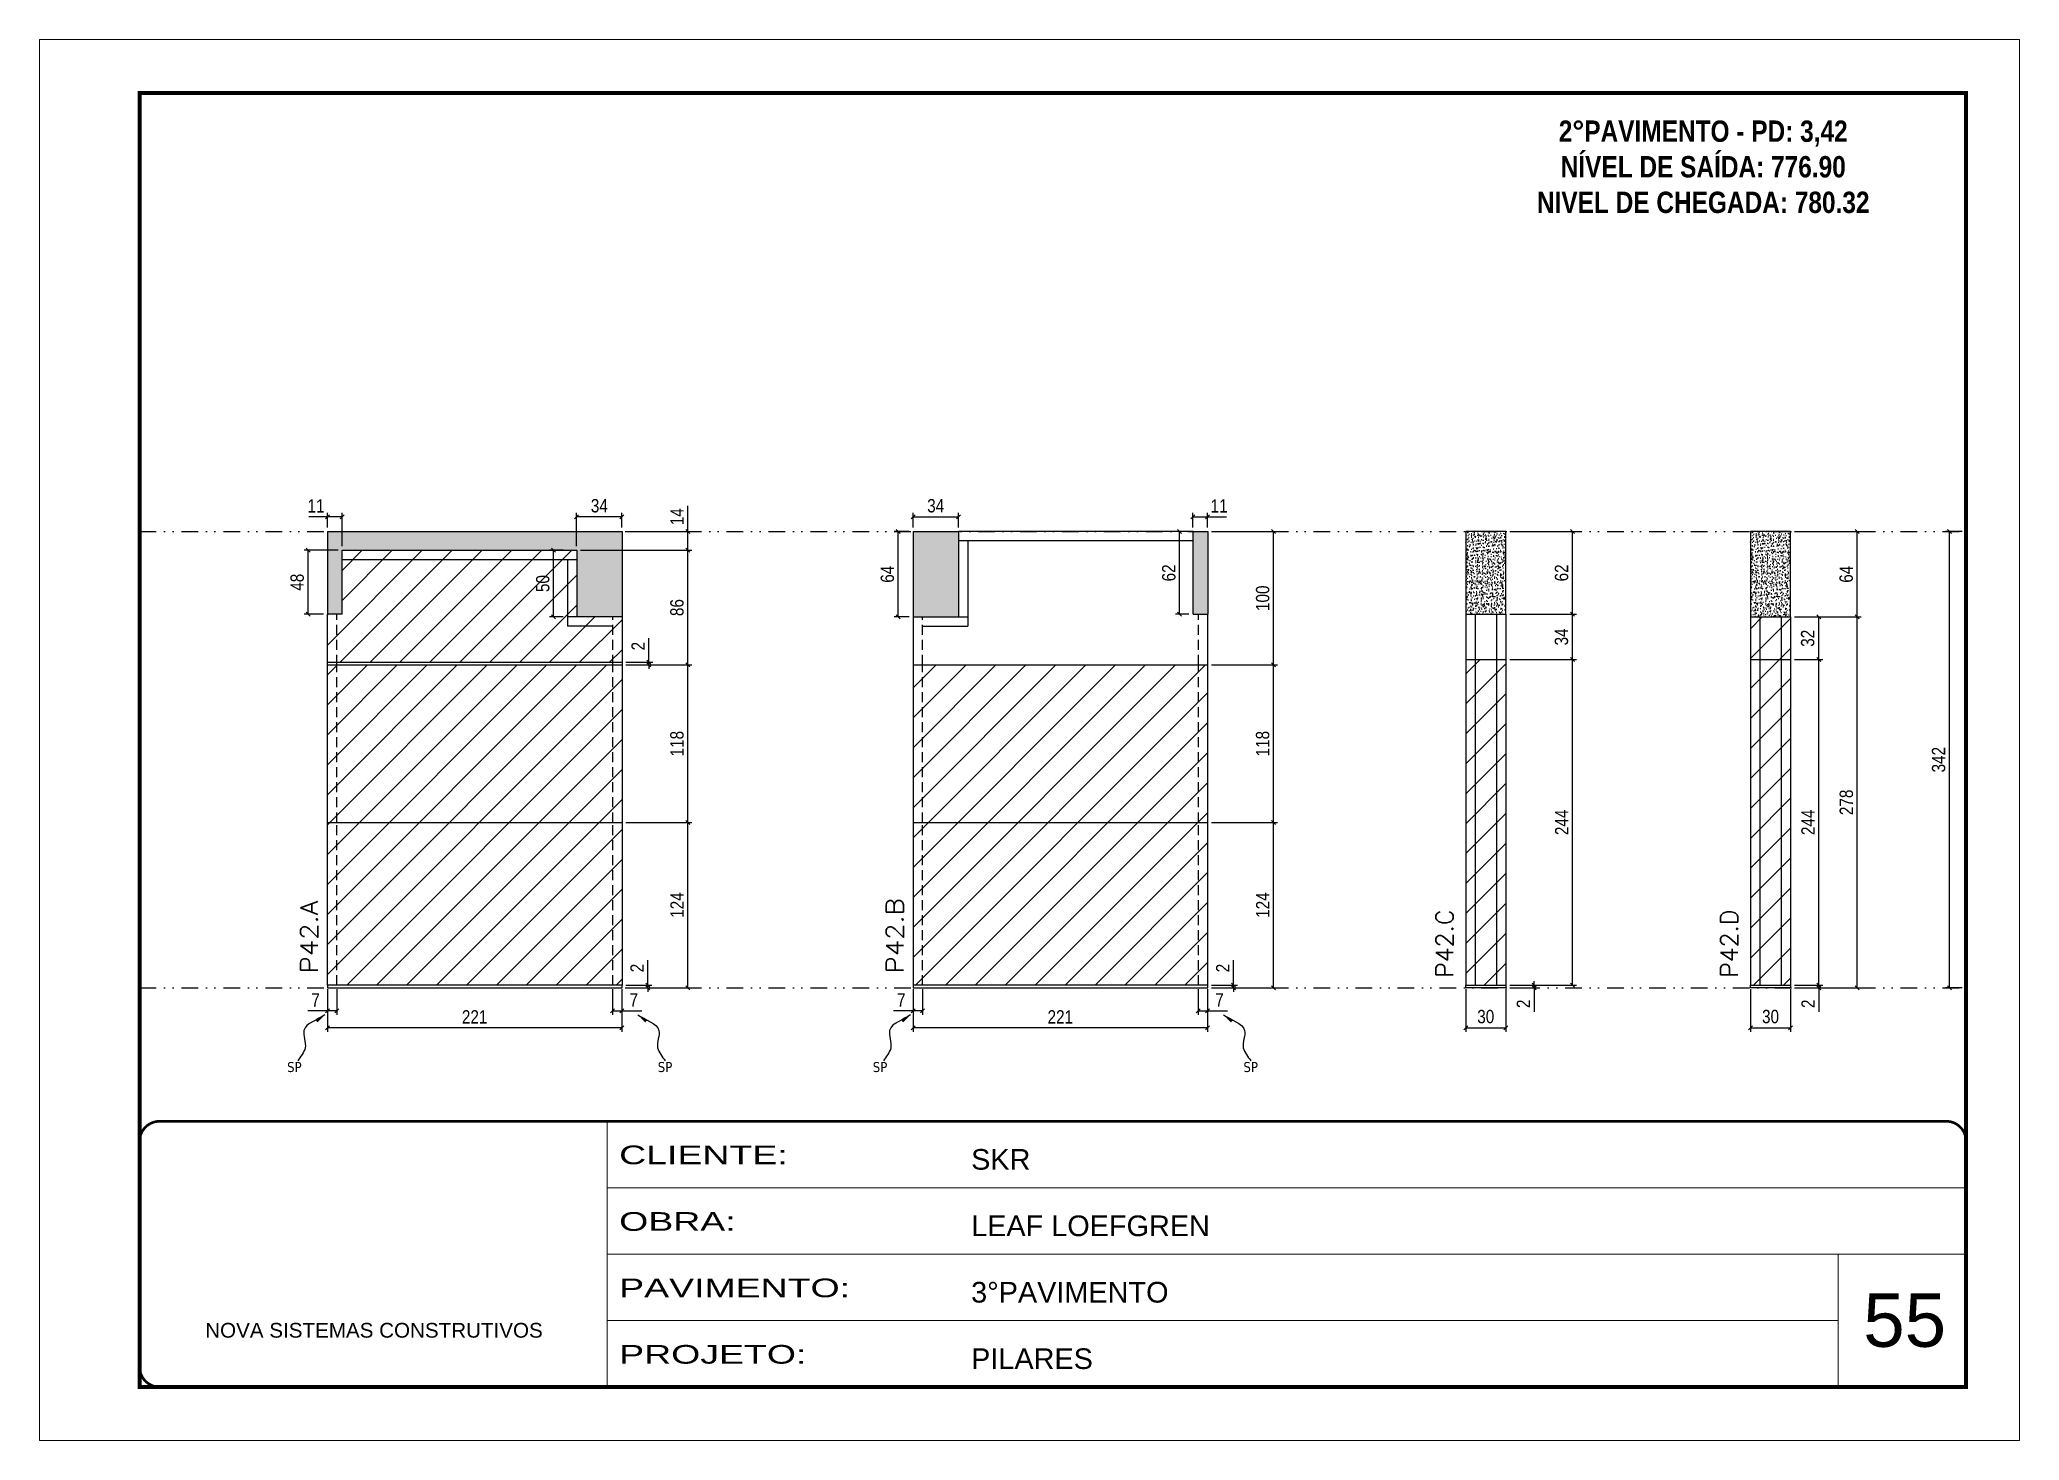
# Model space of a CAD drawing. Extents: x 14400 to 27878, y -21631 to 6985.
# Drawn here: x 17583 to 19068, y -8997 to -7947 of the extents above; entities that cross this region are included whole.
import ezdxf

# ---------------------------------------------------------------- set-up
doc = ezdxf.new("R2010")
doc.units = 0
for name, pattern in [('CONTINUO', [0]), ('DASHED', [0.75, 0.5, -0.25]), ('DIVIDE2', [0.625, 0.25, -0.125, 0, -0.125, 0, -0.125]), ('HIDDEN', [0.375, 0.25, -0.125])]:
    doc.linetypes.add(name, pattern=pattern)
for name, color, linetype, lineweight in [('CARIMBO', 255, 'Continuous', 9), ('Folhas', 255, 'Continuous', 9), ('Hachura', 251, 'Continuous', 9), ('SARRAFO DE PRESSAO', 251, 'DASHED', 9), ('Texto Seção', 7, 'Continuous', 15)]:
    doc.layers.add(name, color=color, linetype=linetype, lineweight=lineweight)
for name, color, linetype in [('COTA', 241, 'Continuous'), ('NOMENCLATURA', 7, 'Continuous'), ('Nível', 160, 'Continuous'), ('Painéis', 200, 'Continuous'), ('SARR_2.2x7', 40, 'Continuous'), ('Sarrafo de Pressão', 42, 'HIDDEN'), ('texto', 7, 'Continuous')]:
    doc.layers.add(name, color=color, linetype=linetype)
doc.styles.add('ARIAL', font='arial.ttf')
doc.styles.add('COTA TECNICA', font='techl___.ttf', dxfattribs={"height": 10})
doc.styles.add('COTA TECNICA-50', font='techl___.ttf', dxfattribs={"height": 10})
doc.styles.add('REGUA-120', font='ROMANS.shx', dxfattribs={"height": 15})
doc.styles.add('ROMANC', font='techb___.ttf', dxfattribs={"height": 2.5})
doc.styles.get("Standard").update_dxf_attribs({"font": 'arial.ttf'})
doc.styles.add('Tecnologia', font='')
doc.styles.get('Tecnologia').set_extended_font_data('Forgotten Futurist')
doc.dimstyles.new('COTA PAINEL-50', dxfattribs={"dimtxt": 10, "dimasz": 3, "dimexe": 3, "dimexo": 3, "dimgap": 3, "dimtad": 1, "dimdec": 1, "dimzin": 12, "dimdsep": 46, "dimtxsty": 'COTA TECNICA-50', "dimblk1": 'OBLIQUE', "dimblk2": 'OBLIQUE', "dimsah": 1, "dimcen": 0.9, "dimclrd": 4, "dimclre": 4, "dimclrt": 240, "dimadec": 1, "dimazin": 3, "dimtfac": 1, "dimtdec": 1, "dimtmove": 0, "dimatfit": 3, "dimfxl": 1, "dimtolj": 1, "dimtzin": 12, "dimarcsym": 0})
doc.dimstyles.new('PAINEL', dxfattribs={"dimtxt": 10, "dimasz": 3, "dimexe": 3, "dimexo": 3, "dimgap": 3, "dimtad": 1, "dimdec": 1, "dimzin": 12, "dimdsep": 46, "dimtxsty": 'COTA TECNICA', "dimblk1": 'OBLIQUE', "dimblk2": 'OBLIQUE', "dimsah": 1, "dimcen": 0.9, "dimclrd": 4, "dimclre": 4, "dimclrt": 240, "dimadec": 1, "dimazin": 3, "dimtfac": 1, "dimtdec": 1, "dimtmove": 0, "dimatfit": 3, "dimfxl": 1, "dimtolj": 1, "dimtzin": 12, "dimarcsym": 0})
doc.dimstyles.get("Standard").update_dxf_attribs({"dimtxt": 0.18, "dimasz": 0.18, "dimexe": 0.18, "dimexo": 0.0625, "dimgap": 0.09, "dimtad": 0, "dimtih": 1, "dimtoh": 1, "dimdec": 4, "dimzin": 0, "dimdsep": 46, "dimtxsty": 'Standard', "dimcen": 0.09, "dimadec": 0, "dimazin": 0, "dimtfac": 1, "dimtdec": 4, "dimtofl": 0, "dimtmove": 0, "dimatfit": 3, "dimfxl": 1, "dimtolj": 1, "dimtzin": 0, "dimarcsym": 0})

msp = doc.modelspace()

# ---------------------------------------------------------------- texts
at = {"layer": 'CARIMBO', "style": 'ARIAL'}
msp.add_text('55', height=40, dxfattribs=at).set_placement((18951.33, -8926.61))
at = {"layer": 'NOMENCLATURA', "color": 2, "insert": (18831.31, -7980.69), "char_height": 16, "attachment_point": 2, "style": 'ROMANC'}
msp.add_mtext_dynamic_manual_height_columns('\\P2°PAVIMENTO - PD: 3,42\\PNÍVEL DE SAÍDA: 776.90\\PNIVEL DE CHEGADA: 780.32', width=432.3511, gutter_width=1, heights=[0], dxfattribs=at)
at = {"layer": 'texto', "color": 0, "char_height": 7.5, "attachment_point": 5}
for insert in [(17774.57, -8716.96), (18052.59, -8716.96), (18213.85, -8716.96), (18491.88, -8716.96)]:
    msp.add_mtext('{\\fTahoma|b0|i0|c0|p34;\\C4;SP}', dxfattribs=dict(at, insert=insert))
at = {"layer": 'Texto Seção', "style": 'REGUA-120', "width": 1.1}
for s, p in [('P42.A', (17792.1, -8646.7)), ('P42.B', (18231.38, -8646.7))]:
    msp.add_text(s, height=13, rotation=90, dxfattribs=at).set_placement(p)
at = {"layer": 'Texto Seção', "char_height": 13, "width": 370.6998, "attachment_point": 7, "rotation": 90, "style": 'REGUA-120'}
for s, insert in [('P42.C', (18643.8, -8650.05)), ('P42.D', (18857.31, -8650.05))]:
    msp.add_mtext(s, dxfattribs=dict(at, insert=insert))

# ---------------------------------------------------------------- blocks, each defined once
blk = doc.blocks.new('9999999999')
at = {"color": 30, "linetype": 'CONTINUO'}
for p, q in [((98564.6, 34230.2), (98564.6, 34429.4)), ((98564.6, 34379.6), (99584, 34379.6)), ((98564.6, 34329.8), (99488, 34329.8)), ((99584, 34329.8), (99488, 34329.8)), ((99488, 34329.8), (99488, 34230.2)), ((98564.6, 34280), (99488, 34280))]:
    blk.add_line(p, q, dxfattribs=at)
at = {"color": 30, "linetype": 'CONTINUO', "const_width": 2}
blk.add_lwpolyline([(99584, 34230.2), (99584, 34414.4, 0.414214), (99569, 34429.4), (98229, 34429.4, 0.414214), (98214, 34414.4), (98214, 34245.2, 0.414214), (98229, 34230.2), (99584, 34230.2)], format="xyb", dxfattribs=at)
at = {"layer": 'Folhas'}
blk.add_lwpolyline([(98139, 34190.2), (99624, 34190.2), (99624, 35240.2), (98139, 35240.2)], close=True, dxfattribs=at)
at = {"layer": 'Folhas', "color": 30, "const_width": 3}
blk.add_lwpolyline([(98214, 34230.2), (99584, 34230.2), (99584, 35200.2), (98214, 35200.2)], close=True, dxfattribs=at)
at = {"color": 7, "linetype": 'Continuous', "ltscale": 5, "style": 'ARIAL'}
for s, height, p in [('SKR', 15.48, (98837.7, 34393.1)), ('LEAF LOEFGREN', 15.483, (98837.7, 34343.3)), ('3°PAVIMENTO', 15.483, (98837.7, 34293.5)), ('NOVA SISTEMAS CONSTRUTIVOS', 11.059, (98263.2, 34267.2)), ('PILARES', 15.48, (98837.7, 34243.7))]:
    blk.add_text(s, height=height, dxfattribs=at).set_placement(p)
at = {"layer": 'Folhas', "color": 7, "style": 'Tecnologia', "width": 1.5}
for s, p in [('CLIENTE:', (98573.7, 34397.2)), ('OBRA:', (98573.7, 34347.3)), ('PAVIMENTO:', (98573.7, 34297.5)), ('PROJETO:', (98573.7, 34247.7))]:
    blk.add_text(s, height=14, dxfattribs=at).set_placement(p)
blk = doc.blocks.new('_Oblique')
at = {"color": 0, "linetype": 'ByBlock', "lineweight": -2}
blk.add_line((-0.5, -0.5), (0.5, 0.5), dxfattribs=at)
blk = doc.blocks.new('*D2164')
at = {"layer": 'COTA', "color": 4, "lineweight": -2, "transparency": 16777216}
for p, q in [((19025.5, -8315.5), (19013.1, -8315.5)), ((19016.1, -8657.5), (19016.1, -8315.5)), ((19025.5, -8657.5), (19013.1, -8657.5))]:
    blk.add_line(p, q, dxfattribs=at)
at = {"layer": 'Defpoints', "color": 0, "transparency": 16777216}
for p in [(19016.1, -8315.5), (19028.5, -8315.5), (19028.5, -8657.5)]:
    blk.add_point(p, dxfattribs=at)
at = {"layer": 'COTA', "color": 4, "lineweight": -2, "transparency": 16777216, "xscale": 3, "yscale": 3, "zscale": 3}
for p, rotation in [((19016.1, -8315.5), 90), ((19016.1, -8657.5), 270)]:
    blk.add_blockref('_Oblique', p, dxfattribs=dict(at, rotation=rotation))
at = {"layer": 'COTA', "color": 240, "transparency": 16777216, "insert": (19007.9, -8486.5), "char_height": 10, "attachment_point": 5, "rotation": 90, "style": 'COTA TECNICA'}
blk.add_mtext('\\A1;342', dxfattribs=at)
blk = doc.blocks.new('*D2156')
at = {"layer": 'COTA', "color": 4, "lineweight": -2, "transparency": 16777216}
for p, q in [((18653.2, -8658.5), (18653.2, -8690.4)), ((18683.2, -8658.5), (18683.2, -8690.4)), ((18653.2, -8687.4), (18683.2, -8687.4))]:
    blk.add_line(p, q, dxfattribs=at)
at = {"layer": 'Defpoints', "color": 0, "transparency": 16777216}
for p in [(18653.2, -8655.5), (18683.2, -8655.5), (18683.2, -8687.4)]:
    blk.add_point(p, dxfattribs=at)
at = {"layer": 'COTA', "color": 4, "lineweight": -2, "transparency": 16777216, "xscale": 3, "yscale": 3, "zscale": 3, "rotation": 180}
blk.add_blockref('_Oblique', (18653.2, -8687.4), dxfattribs=at)
at = {"layer": 'COTA', "color": 4, "lineweight": -2, "transparency": 16777216, "xscale": 3, "yscale": 3, "zscale": 3}
blk.add_blockref('_Oblique', (18683.2, -8687.4), dxfattribs=at)
at = {"layer": 'COTA', "color": 240, "transparency": 16777216, "insert": (18668.2, -8679.1), "char_height": 10, "attachment_point": 5, "style": 'COTA TECNICA'}
blk.add_mtext('\\A1;30', dxfattribs=at)
blk = doc.blocks.new('*D2157')
at = {"layer": 'COTA', "color": 4, "lineweight": -2, "transparency": 16777216}
for p, q in [((18686.2, -8655.5), (18707.4, -8655.5)), ((18686.2, -8657.5), (18707.4, -8657.5)), ((18704.4, -8655.5), (18704.4, -8652.5)), ((18704.4, -8655.5), (18704.4, -8657.5)), ((18704.4, -8657.5), (18704.4, -8675.6))]:
    blk.add_line(p, q, dxfattribs=at)
at = {"layer": 'Defpoints', "color": 0, "transparency": 16777216}
for p in [(18683.2, -8655.5), (18683.2, -8657.5), (18704.4, -8655.5)]:
    blk.add_point(p, dxfattribs=at)
at = {"layer": 'COTA', "color": 4, "lineweight": -2, "transparency": 16777216, "xscale": 3, "yscale": 3, "zscale": 3}
for p, rotation in [((18704.4, -8655.5), 270), ((18704.4, -8657.5), 90)]:
    blk.add_blockref('_Oblique', p, dxfattribs=dict(at, rotation=rotation))
at = {"layer": 'COTA', "color": 240, "transparency": 16777216, "insert": (18696.4, -8669.5), "char_height": 10, "attachment_point": 5, "rotation": 90, "style": 'COTA TECNICA-50'}
blk.add_mtext('\\A1;2', dxfattribs=at)
blk = doc.blocks.new('*D2159')
at = {"layer": 'COTA', "color": 4, "lineweight": -2, "transparency": 16777216}
for p, q in [((18686.2, -8315.5), (18736.2, -8315.5)), ((18733.2, -8377.5), (18733.2, -8315.5)), ((18686.2, -8377.5), (18736.2, -8377.5))]:
    blk.add_line(p, q, dxfattribs=at)
at = {"layer": 'Defpoints', "color": 0, "transparency": 16777216}
for p in [(18683.2, -8315.5), (18733.2, -8315.5), (18683.2, -8377.5)]:
    blk.add_point(p, dxfattribs=at)
at = {"layer": 'COTA', "color": 4, "lineweight": -2, "transparency": 16777216, "xscale": 3, "yscale": 3, "zscale": 3}
for p, rotation in [((18733.2, -8315.5), 90), ((18733.2, -8377.5), 270)]:
    blk.add_blockref('_Oblique', p, dxfattribs=dict(at, rotation=rotation))
at = {"layer": 'COTA', "color": 240, "transparency": 16777216, "insert": (18725.1, -8346.5), "char_height": 10, "attachment_point": 5, "rotation": 90, "style": 'COTA TECNICA'}
blk.add_mtext('\\A1;62', dxfattribs=at)
blk = doc.blocks.new('*D2168')
at = {"layer": 'COTA', "color": 4, "lineweight": -2, "transparency": 16777216}
for p, q in [((18686.2, -8411.5), (18736.2, -8411.5)), ((18733.2, -8655.5), (18733.2, -8411.5)), ((18686.2, -8655.5), (18736.2, -8655.5))]:
    blk.add_line(p, q, dxfattribs=at)
at = {"layer": 'Defpoints', "color": 0, "transparency": 16777216}
for p in [(18683.2, -8411.5), (18733.2, -8411.5), (18683.2, -8655.5)]:
    blk.add_point(p, dxfattribs=at)
at = {"layer": 'COTA', "color": 4, "lineweight": -2, "transparency": 16777216, "xscale": 3, "yscale": 3, "zscale": 3}
for p, rotation in [((18733.2, -8411.5), 90), ((18733.2, -8655.5), 270)]:
    blk.add_blockref('_Oblique', p, dxfattribs=dict(at, rotation=rotation))
at = {"layer": 'COTA', "color": 240, "transparency": 16777216, "insert": (18725.2, -8533.5), "char_height": 10, "attachment_point": 5, "rotation": 90, "style": 'COTA TECNICA'}
blk.add_mtext('\\A1;244', dxfattribs=at)
blk = doc.blocks.new('*D2165')
at = {"layer": 'COTA', "color": 4, "lineweight": -2, "transparency": 16777216}
for p, q in [((18686.2, -8377.5), (18736.2, -8377.5)), ((18733.2, -8411.5), (18733.2, -8377.5)), ((18686.2, -8411.5), (18736.2, -8411.5))]:
    blk.add_line(p, q, dxfattribs=at)
at = {"layer": 'Defpoints', "color": 0, "transparency": 16777216}
for p in [(18683.2, -8377.5), (18733.2, -8377.5), (18683.2, -8411.5)]:
    blk.add_point(p, dxfattribs=at)
at = {"layer": 'COTA', "color": 4, "lineweight": -2, "transparency": 16777216, "xscale": 3, "yscale": 3, "zscale": 3}
for p, rotation in [((18733.2, -8377.5), 90), ((18733.2, -8411.5), 270)]:
    blk.add_blockref('_Oblique', p, dxfattribs=dict(at, rotation=rotation))
at = {"layer": 'COTA', "color": 240, "transparency": 16777216, "insert": (18725, -8394.5), "char_height": 10, "attachment_point": 5, "rotation": 90, "style": 'COTA TECNICA'}
blk.add_mtext('\\A1;34', dxfattribs=at)
blk = doc.blocks.new('*D2160')
at = {"layer": 'COTA', "color": 4, "lineweight": -2, "transparency": 16777216}
for p, q in [((18866.8, -8658.5), (18866.8, -8690.4)), ((18896.8, -8658.5), (18896.8, -8690.4)), ((18866.8, -8687.4), (18896.8, -8687.4))]:
    blk.add_line(p, q, dxfattribs=at)
at = {"layer": 'Defpoints', "color": 0, "transparency": 16777216}
for p in [(18866.8, -8655.5), (18896.8, -8655.5), (18896.8, -8687.4)]:
    blk.add_point(p, dxfattribs=at)
at = {"layer": 'COTA', "color": 4, "lineweight": -2, "transparency": 16777216, "xscale": 3, "yscale": 3, "zscale": 3, "rotation": 180}
blk.add_blockref('_Oblique', (18866.8, -8687.4), dxfattribs=at)
at = {"layer": 'COTA', "color": 4, "lineweight": -2, "transparency": 16777216, "xscale": 3, "yscale": 3, "zscale": 3}
blk.add_blockref('_Oblique', (18896.8, -8687.4), dxfattribs=at)
at = {"layer": 'COTA', "color": 240, "transparency": 16777216, "insert": (18881.8, -8679.1), "char_height": 10, "attachment_point": 5, "style": 'COTA TECNICA'}
blk.add_mtext('\\A1;30', dxfattribs=at)
blk = doc.blocks.new('*D2161')
at = {"layer": 'COTA', "color": 4, "lineweight": -2, "transparency": 16777216}
for p, q in [((18899.8, -8655.5), (18921, -8655.5)), ((18899.8, -8657.5), (18921, -8657.5)), ((18918, -8655.5), (18918, -8652.5)), ((18918, -8655.5), (18918, -8657.5)), ((18918, -8657.5), (18918, -8675.6))]:
    blk.add_line(p, q, dxfattribs=at)
at = {"layer": 'Defpoints', "color": 0, "transparency": 16777216}
for p in [(18896.8, -8655.5), (18896.8, -8657.5), (18918, -8655.5)]:
    blk.add_point(p, dxfattribs=at)
at = {"layer": 'COTA', "color": 4, "lineweight": -2, "transparency": 16777216, "xscale": 3, "yscale": 3, "zscale": 3}
for p, rotation in [((18918, -8655.5), 270), ((18918, -8657.5), 90)]:
    blk.add_blockref('_Oblique', p, dxfattribs=dict(at, rotation=rotation))
at = {"layer": 'COTA', "color": 240, "transparency": 16777216, "insert": (18910, -8669.5), "char_height": 10, "attachment_point": 5, "rotation": 90, "style": 'COTA TECNICA-50'}
blk.add_mtext('\\A1;2', dxfattribs=at)
blk = doc.blocks.new('*D2162')
at = {"layer": 'COTA', "color": 4, "lineweight": -2, "transparency": 16777216}
for p, q in [((18899.8, -8379.5), (18949.8, -8379.5)), ((18946.8, -8657.5), (18946.8, -8379.5)), ((18899.8, -8657.5), (18949.8, -8657.5))]:
    blk.add_line(p, q, dxfattribs=at)
at = {"layer": 'Defpoints', "color": 0, "transparency": 16777216}
for p in [(18896.8, -8379.5), (18946.8, -8379.5), (18896.8, -8657.5)]:
    blk.add_point(p, dxfattribs=at)
at = {"layer": 'COTA', "color": 4, "lineweight": -2, "transparency": 16777216, "xscale": 3, "yscale": 3, "zscale": 3}
for p, rotation in [((18946.8, -8379.5), 90), ((18946.8, -8657.5), 270)]:
    blk.add_blockref('_Oblique', p, dxfattribs=dict(at, rotation=rotation))
at = {"layer": 'COTA', "color": 240, "transparency": 16777216, "insert": (18938.7, -8518.5), "char_height": 10, "attachment_point": 5, "rotation": 90, "style": 'COTA TECNICA-50'}
blk.add_mtext('\\A1;278', dxfattribs=at)
blk = doc.blocks.new('*D2163')
at = {"layer": 'COTA', "color": 4, "lineweight": -2, "transparency": 16777216}
for p, q in [((18899.8, -8315.5), (18949.8, -8315.5)), ((18946.8, -8379.5), (18946.8, -8315.5)), ((18899.8, -8379.5), (18949.8, -8379.5))]:
    blk.add_line(p, q, dxfattribs=at)
at = {"layer": 'Defpoints', "color": 0, "transparency": 16777216}
for p in [(18896.8, -8315.5), (18946.8, -8315.5), (18896.8, -8379.5)]:
    blk.add_point(p, dxfattribs=at)
at = {"layer": 'COTA', "color": 4, "lineweight": -2, "transparency": 16777216, "xscale": 3, "yscale": 3, "zscale": 3}
for p, rotation in [((18946.8, -8315.5), 90), ((18946.8, -8379.5), 270)]:
    blk.add_blockref('_Oblique', p, dxfattribs=dict(at, rotation=rotation))
at = {"layer": 'COTA', "color": 240, "transparency": 16777216, "insert": (18938.6, -8347.5), "char_height": 10, "attachment_point": 5, "rotation": 90, "style": 'COTA TECNICA'}
blk.add_mtext('\\A1;64', dxfattribs=at)
blk = doc.blocks.new('*D2166')
at = {"layer": 'COTA', "color": 4, "lineweight": -2, "transparency": 16777216}
for p, q in [((18899.8, -8411.5), (18921, -8411.5)), ((18918, -8655.5), (18918, -8411.5)), ((18899.8, -8655.5), (18921, -8655.5))]:
    blk.add_line(p, q, dxfattribs=at)
at = {"layer": 'Defpoints', "color": 0, "transparency": 16777216}
for p in [(18896.8, -8411.5), (18918, -8411.5), (18896.8, -8655.5)]:
    blk.add_point(p, dxfattribs=at)
at = {"layer": 'COTA', "color": 4, "lineweight": -2, "transparency": 16777216, "xscale": 3, "yscale": 3, "zscale": 3}
for p, rotation in [((18918, -8411.5), 90), ((18918, -8655.5), 270)]:
    blk.add_blockref('_Oblique', p, dxfattribs=dict(at, rotation=rotation))
at = {"layer": 'COTA', "color": 240, "transparency": 16777216, "insert": (18909.9, -8533.5), "char_height": 10, "attachment_point": 5, "rotation": 90, "style": 'COTA TECNICA'}
blk.add_mtext('\\A1;244', dxfattribs=at)
blk = doc.blocks.new('*D2167')
at = {"layer": 'COTA', "color": 4, "lineweight": -2, "transparency": 16777216}
for p, q in [((18899.8, -8379.5), (18921, -8379.5)), ((18918, -8411.5), (18918, -8379.5)), ((18899.8, -8411.5), (18921, -8411.5))]:
    blk.add_line(p, q, dxfattribs=at)
at = {"layer": 'Defpoints', "color": 0, "transparency": 16777216}
for p in [(18896.8, -8379.5), (18918, -8379.5), (18896.8, -8411.5)]:
    blk.add_point(p, dxfattribs=at)
at = {"layer": 'COTA', "color": 4, "lineweight": -2, "transparency": 16777216, "xscale": 3, "yscale": 3, "zscale": 3}
for p, rotation in [((18918, -8379.5), 90), ((18918, -8411.5), 270)]:
    blk.add_blockref('_Oblique', p, dxfattribs=dict(at, rotation=rotation))
at = {"layer": 'COTA', "color": 240, "transparency": 16777216, "insert": (18909.7, -8395.5), "char_height": 10, "attachment_point": 5, "rotation": 90, "style": 'COTA TECNICA'}
blk.add_mtext('\\A1;32', dxfattribs=at)
blk = doc.blocks.new('*D4406')
at = {"layer": 'COTA', "color": 4, "lineweight": -2, "transparency": 16777216}
for p, q in [((17799.3, -8658.5), (17799.3, -8690.4)), ((18020.3, -8658.5), (18020.3, -8690.4)), ((18020.3, -8687.4), (17799.3, -8687.4))]:
    blk.add_line(p, q, dxfattribs=at)
at = {"layer": 'Defpoints', "color": 0, "transparency": 16777216}
for p in [(17799.3, -8655.5), (18020.3, -8655.5), (17799.3, -8687.4)]:
    blk.add_point(p, dxfattribs=at)
at = {"layer": 'COTA', "color": 4, "lineweight": -2, "transparency": 16777216, "xscale": 3, "yscale": 3, "zscale": 3, "rotation": 180}
blk.add_blockref('_Oblique', (17799.3, -8687.4), dxfattribs=at)
at = {"layer": 'COTA', "color": 4, "lineweight": -2, "transparency": 16777216, "xscale": 3, "yscale": 3, "zscale": 3}
blk.add_blockref('_Oblique', (18020.3, -8687.4), dxfattribs=at)
at = {"layer": 'COTA', "color": 240, "transparency": 16777216, "insert": (17909.8, -8679.3), "char_height": 10, "attachment_point": 5, "style": 'COTA TECNICA'}
blk.add_mtext('\\A1;221', dxfattribs=at)
blk = doc.blocks.new('*D4407')
at = {"layer": 'COTA', "color": 4, "lineweight": -2, "transparency": 16777216}
for p, q in [((18013.3, -8658.5), (18013.3, -8677.7)), ((18020.3, -8660.5), (18020.3, -8677.7)), ((18013.3, -8674.7), (18020.3, -8674.7)), ((18020.3, -8674.7), (18035.1, -8674.7))]:
    blk.add_line(p, q, dxfattribs=at)
at = {"layer": 'Defpoints', "color": 0, "transparency": 16777216}
for p in [(18013.3, -8655.5), (18020.3, -8657.5), (18020.3, -8674.7)]:
    blk.add_point(p, dxfattribs=at)
at = {"layer": 'COTA', "color": 4, "lineweight": -2, "transparency": 16777216, "xscale": 3, "yscale": 3, "zscale": 3, "rotation": 180}
blk.add_blockref('_Oblique', (18013.3, -8674.7), dxfattribs=at)
at = {"layer": 'COTA', "color": 4, "lineweight": -2, "transparency": 16777216, "xscale": 3, "yscale": 3, "zscale": 3}
blk.add_blockref('_Oblique', (18020.3, -8674.7), dxfattribs=at)
at = {"layer": 'COTA', "color": 240, "transparency": 16777216, "insert": (18029.2, -8666.6), "char_height": 10, "attachment_point": 5, "style": 'COTA TECNICA-50'}
blk.add_mtext('\\A1;7', dxfattribs=at)
blk = doc.blocks.new('*D4408')
at = {"layer": 'COTA', "color": 4, "lineweight": -2, "transparency": 16777216}
for p, q in [((17799.3, -8660.5), (17799.3, -8677.7)), ((17806.3, -8658.5), (17806.3, -8677.7)), ((17799.3, -8674.7), (17784.6, -8674.7)), ((17806.3, -8674.7), (17799.3, -8674.7))]:
    blk.add_line(p, q, dxfattribs=at)
at = {"layer": 'Defpoints', "color": 0, "transparency": 16777216}
for p in [(17799.3, -8657.5), (17806.3, -8655.5), (17799.3, -8674.7)]:
    blk.add_point(p, dxfattribs=at)
at = {"layer": 'COTA', "color": 4, "lineweight": -2, "transparency": 16777216, "xscale": 3, "yscale": 3, "zscale": 3, "rotation": 180}
blk.add_blockref('_Oblique', (17799.3, -8674.7), dxfattribs=at)
at = {"layer": 'COTA', "color": 4, "lineweight": -2, "transparency": 16777216, "xscale": 3, "yscale": 3, "zscale": 3}
blk.add_blockref('_Oblique', (17806.3, -8674.7), dxfattribs=at)
at = {"layer": 'COTA', "color": 240, "transparency": 16777216, "insert": (17790.5, -8666.6), "char_height": 10, "attachment_point": 5, "style": 'COTA TECNICA-50'}
blk.add_mtext('\\A1;7', dxfattribs=at)
blk = doc.blocks.new('*D4409')
at = {"layer": 'COTA', "color": 4, "lineweight": -2, "transparency": 16777216}
for p, q in [((18039.6, -8655.5), (18039.6, -8636.7)), ((18023.3, -8655.5), (18042.6, -8655.5)), ((18023.3, -8657.5), (18042.6, -8657.5)), ((18039.6, -8657.5), (18039.6, -8655.5)), ((18039.6, -8657.5), (18039.6, -8660.5))]:
    blk.add_line(p, q, dxfattribs=at)
at = {"layer": 'Defpoints', "color": 0, "transparency": 16777216}
for p in [(18020.3, -8655.5), (18020.3, -8657.5), (18039.6, -8657.5)]:
    blk.add_point(p, dxfattribs=at)
at = {"layer": 'COTA', "color": 4, "lineweight": -2, "transparency": 16777216, "xscale": 3, "yscale": 3, "zscale": 3}
for p, rotation in [((18039.6, -8655.5), 270), ((18039.6, -8657.5), 90)]:
    blk.add_blockref('_Oblique', p, dxfattribs=dict(at, rotation=rotation))
at = {"layer": 'COTA', "color": 240, "transparency": 16777216, "insert": (18031.6, -8642.7), "char_height": 10, "attachment_point": 5, "rotation": 90, "style": 'COTA TECNICA-50'}
blk.add_mtext('\\A1;2', dxfattribs=at)
blk = doc.blocks.new('*D4410')
at = {"layer": 'COTA', "color": 4, "linetype": 'ByBlock', "lineweight": -2, "transparency": 16777216}
for p, q in [((18023.3, -8533.5), (18072.7, -8533.5)), ((18069.7, -8657.5), (18069.7, -8533.5)), ((18023.3, -8657.5), (18072.7, -8657.5))]:
    blk.add_line(p, q, dxfattribs=at)
at = {"layer": 'Defpoints', "color": 0, "linetype": 'ByBlock', "transparency": 16777216}
for p in [(18020.3, -8533.5), (18069.7, -8533.5), (18020.3, -8657.5)]:
    blk.add_point(p, dxfattribs=at)
at = {"layer": 'COTA', "color": 4, "linetype": 'ByBlock', "lineweight": -2, "transparency": 16777216, "xscale": 3, "yscale": 3, "zscale": 3}
for p, rotation in [((18069.7, -8533.5), 90), ((18069.7, -8657.5), 270)]:
    blk.add_blockref('_Oblique', p, dxfattribs=dict(at, rotation=rotation))
at = {"layer": 'COTA', "color": 240, "linetype": 'ByBlock', "transparency": 16777216, "insert": (18061.6, -8595.5), "char_height": 10, "attachment_point": 5, "rotation": 90, "style": 'COTA TECNICA'}
blk.add_mtext('\\A1;124', dxfattribs=at)
blk = doc.blocks.new('*D4411')
at = {"layer": 'COTA', "color": 4, "linetype": 'ByBlock', "lineweight": -2, "transparency": 16777216}
for p, q in [((18023.3, -8533.5), (18072.7, -8533.5)), ((18069.7, -8657.5), (18069.7, -8533.5)), ((18023.3, -8657.5), (18072.7, -8657.5))]:
    blk.add_line(p, q, dxfattribs=at)
at = {"layer": 'Defpoints', "color": 0, "linetype": 'ByBlock', "transparency": 16777216}
for p in [(18020.3, -8533.5), (18069.7, -8533.5), (18020.3, -8657.5)]:
    blk.add_point(p, dxfattribs=at)
at = {"layer": 'COTA', "color": 4, "linetype": 'ByBlock', "lineweight": -2, "transparency": 16777216, "xscale": 3, "yscale": 3, "zscale": 3}
for p, rotation in [((18069.7, -8533.5), 90), ((18069.7, -8657.5), 270)]:
    blk.add_blockref('_Oblique', p, dxfattribs=dict(at, rotation=rotation))
at = {"layer": 'COTA', "color": 240, "linetype": 'ByBlock', "transparency": 16777216, "insert": (18061.6, -8595.5), "char_height": 10, "attachment_point": 5, "rotation": 90, "style": 'COTA TECNICA'}
blk.add_mtext('\\A1;124', dxfattribs=at)
blk = doc.blocks.new('*D4412')
at = {"layer": 'COTA', "color": 4, "lineweight": -2, "transparency": 16777216}
for p, q in [((18023.3, -8415.5), (18072.7, -8415.5)), ((18069.7, -8533.5), (18069.7, -8415.5)), ((18023.3, -8533.5), (18072.7, -8533.5))]:
    blk.add_line(p, q, dxfattribs=at)
at = {"layer": 'Defpoints', "color": 0, "transparency": 16777216}
for p in [(18020.3, -8415.5), (18069.7, -8415.5), (18020.3, -8533.5)]:
    blk.add_point(p, dxfattribs=at)
at = {"layer": 'COTA', "color": 4, "lineweight": -2, "transparency": 16777216, "xscale": 3, "yscale": 3, "zscale": 3}
for p, rotation in [((18069.7, -8415.5), 90), ((18069.7, -8533.5), 270)]:
    blk.add_blockref('_Oblique', p, dxfattribs=dict(at, rotation=rotation))
at = {"layer": 'COTA', "color": 240, "transparency": 16777216, "insert": (18061.6, -8474.5), "char_height": 10, "attachment_point": 5, "rotation": 90, "style": 'COTA TECNICA'}
blk.add_mtext('\\A1;118', dxfattribs=at)
blk = doc.blocks.new('*D4413')
at = {"layer": 'COTA', "color": 4, "lineweight": -2, "transparency": 16777216}
for p, q in [((17986.3, -8326.5), (17986.3, -8301.4)), ((18020.3, -8304.4), (17986.3, -8304.4)), ((18020.3, -8312.5), (18020.3, -8301.4))]:
    blk.add_line(p, q, dxfattribs=at)
at = {"layer": 'Defpoints', "color": 0, "transparency": 16777216}
for p in [(17986.3, -8304.4), (18020.3, -8315.5), (17986.3, -8329.5)]:
    blk.add_point(p, dxfattribs=at)
at = {"layer": 'COTA', "color": 4, "lineweight": -2, "transparency": 16777216, "xscale": 3, "yscale": 3, "zscale": 3, "rotation": 180}
blk.add_blockref('_Oblique', (17986.3, -8304.4), dxfattribs=at)
at = {"layer": 'COTA', "color": 4, "lineweight": -2, "transparency": 16777216, "xscale": 3, "yscale": 3, "zscale": 3}
blk.add_blockref('_Oblique', (18020.3, -8304.4), dxfattribs=at)
at = {"layer": 'COTA', "color": 240, "transparency": 16777216, "insert": (18003.3, -8296.2), "char_height": 10, "attachment_point": 5, "style": 'COTA TECNICA'}
blk.add_mtext('\\A1;34', dxfattribs=at)
blk = doc.blocks.new('*D4414')
at = {"layer": 'COTA', "color": 4, "lineweight": -2, "transparency": 16777216}
for p, q in [((17807.3, -8329.5), (17781.8, -8329.5)), ((17784.8, -8377.5), (17784.8, -8329.5)), ((17796.3, -8377.5), (17781.8, -8377.5))]:
    blk.add_line(p, q, dxfattribs=at)
at = {"layer": 'Defpoints', "color": 0, "transparency": 16777216}
for p in [(17784.8, -8329.5), (17810.3, -8329.5), (17799.3, -8377.5)]:
    blk.add_point(p, dxfattribs=at)
at = {"layer": 'COTA', "color": 4, "lineweight": -2, "transparency": 16777216, "xscale": 3, "yscale": 3, "zscale": 3}
for p, rotation in [((17784.8, -8329.5), 90), ((17784.8, -8377.5), 270)]:
    blk.add_blockref('_Oblique', p, dxfattribs=dict(at, rotation=rotation))
at = {"layer": 'COTA', "color": 240, "transparency": 16777216, "insert": (17776.7, -8353.5), "char_height": 10, "attachment_point": 5, "rotation": 90, "style": 'COTA TECNICA'}
blk.add_mtext('\\A1;48', dxfattribs=at)
blk = doc.blocks.new('*D4415')
at = {"layer": 'COTA', "color": 4, "lineweight": -2, "transparency": 16777216}
for p, q in [((17976.3, -8329.5), (17966, -8329.5)), ((17969, -8379.5), (17969, -8329.5)), ((17976.3, -8379.5), (17966, -8379.5))]:
    blk.add_line(p, q, dxfattribs=at)
at = {"layer": 'Defpoints', "color": 0, "transparency": 16777216}
for p in [(17969, -8329.5), (17979.3, -8329.5), (17979.3, -8379.5)]:
    blk.add_point(p, dxfattribs=at)
at = {"layer": 'COTA', "color": 4, "lineweight": -2, "transparency": 16777216, "xscale": 3, "yscale": 3, "zscale": 3}
for p, rotation in [((17969, -8329.5), 90), ((17969, -8379.5), 270)]:
    blk.add_blockref('_Oblique', p, dxfattribs=dict(at, rotation=rotation))
at = {"layer": 'COTA', "color": 240, "transparency": 16777216, "insert": (17960.9, -8354.5), "char_height": 10, "attachment_point": 5, "rotation": 90, "style": 'COTA TECNICA'}
blk.add_mtext('\\A1;50', dxfattribs=at)
blk = doc.blocks.new('*D4416')
at = {"layer": 'COTA', "color": 4, "lineweight": -2, "transparency": 16777216}
for p, q in [((17989.3, -8329.5), (18072.7, -8329.5)), ((18069.7, -8415.5), (18069.7, -8329.5)), ((18023.3, -8415.5), (18072.7, -8415.5))]:
    blk.add_line(p, q, dxfattribs=at)
at = {"layer": 'Defpoints', "color": 0, "transparency": 16777216}
for p in [(17986.3, -8329.5), (18069.7, -8329.5), (18020.3, -8415.5)]:
    blk.add_point(p, dxfattribs=at)
at = {"layer": 'COTA', "color": 4, "lineweight": -2, "transparency": 16777216, "xscale": 3, "yscale": 3, "zscale": 3}
for p, rotation in [((18069.7, -8329.5), 90), ((18069.7, -8415.5), 270)]:
    blk.add_blockref('_Oblique', p, dxfattribs=dict(at, rotation=rotation))
at = {"layer": 'COTA', "color": 240, "transparency": 16777216, "insert": (18061.6, -8372.5), "char_height": 10, "attachment_point": 5, "rotation": 90, "style": 'COTA TECNICA'}
blk.add_mtext('\\A1;86', dxfattribs=at)
blk = doc.blocks.new('*D4417')
at = {"layer": 'COTA', "color": 4, "lineweight": -2, "transparency": 16777216}
for p, q in [((18069.7, -8315.5), (18069.7, -8296.3)), ((18023.3, -8315.5), (18072.7, -8315.5)), ((18069.7, -8329.5), (18069.7, -8315.5)), ((17989.3, -8329.5), (18072.7, -8329.5))]:
    blk.add_line(p, q, dxfattribs=at)
at = {"layer": 'Defpoints', "color": 0, "transparency": 16777216}
for p in [(18020.3, -8315.5), (18069.7, -8315.5), (17986.3, -8329.5)]:
    blk.add_point(p, dxfattribs=at)
at = {"layer": 'COTA', "color": 4, "lineweight": -2, "transparency": 16777216, "xscale": 3, "yscale": 3, "zscale": 3}
for p, rotation in [((18069.7, -8315.5), 90), ((18069.7, -8329.5), 270)]:
    blk.add_blockref('_Oblique', p, dxfattribs=dict(at, rotation=rotation))
at = {"layer": 'COTA', "color": 240, "transparency": 16777216, "insert": (18061.6, -8304.4), "char_height": 10, "attachment_point": 5, "rotation": 90, "style": 'COTA TECNICA'}
blk.add_mtext('\\A1;14', dxfattribs=at)
blk = doc.blocks.new('*D4418')
at = {"layer": 'COTA', "color": 4, "lineweight": -2, "transparency": 16777216}
for p, q in [((18040.4, -8413.5), (18040.4, -8395.4)), ((18023.3, -8413.5), (18043.4, -8413.5)), ((18023.3, -8415.5), (18043.4, -8415.5)), ((18040.4, -8415.5), (18040.4, -8413.5)), ((18040.4, -8415.5), (18040.4, -8418.5))]:
    blk.add_line(p, q, dxfattribs=at)
at = {"layer": 'Defpoints', "color": 0, "transparency": 16777216}
for p in [(18020.3, -8413.5), (18020.3, -8415.5), (18040.4, -8413.5)]:
    blk.add_point(p, dxfattribs=at)
at = {"layer": 'COTA', "color": 4, "lineweight": -2, "transparency": 16777216, "xscale": 3, "yscale": 3, "zscale": 3}
for p, rotation in [((18040.4, -8413.5), 270), ((18040.4, -8415.5), 90)]:
    blk.add_blockref('_Oblique', p, dxfattribs=dict(at, rotation=rotation))
at = {"layer": 'COTA', "color": 240, "transparency": 16777216, "insert": (18032.4, -8401.4), "char_height": 10, "attachment_point": 5, "rotation": 90, "style": 'COTA TECNICA'}
blk.add_mtext('\\A1;2', dxfattribs=at)
blk = doc.blocks.new('*D4419')
at = {"layer": 'COTA', "color": 4, "lineweight": -2, "transparency": 16777216}
for p, q in [((17799.3, -8304.4), (17785.3, -8304.4)), ((17799.3, -8312.5), (17799.3, -8301.4)), ((17810.3, -8304.4), (17799.3, -8304.4)), ((17810.3, -8326.5), (17810.3, -8301.4))]:
    blk.add_line(p, q, dxfattribs=at)
at = {"layer": 'Defpoints', "color": 0, "transparency": 16777216}
for p in [(17799.3, -8304.4), (17799.3, -8315.5), (17810.3, -8329.5)]:
    blk.add_point(p, dxfattribs=at)
at = {"layer": 'COTA', "color": 4, "lineweight": -2, "transparency": 16777216, "xscale": 3, "yscale": 3, "zscale": 3, "rotation": 180}
blk.add_blockref('_Oblique', (17799.3, -8304.4), dxfattribs=at)
at = {"layer": 'COTA', "color": 4, "lineweight": -2, "transparency": 16777216, "xscale": 3, "yscale": 3, "zscale": 3}
blk.add_blockref('_Oblique', (17810.3, -8304.4), dxfattribs=at)
at = {"layer": 'COTA', "color": 240, "transparency": 16777216, "insert": (17790.8, -8296.3), "char_height": 10, "attachment_point": 5, "style": 'COTA TECNICA'}
blk.add_mtext('\\A1;11', dxfattribs=at)
blk = doc.blocks.new('*D4420')
at = {"layer": 'COTA', "color": 4, "lineweight": -2, "transparency": 16777216}
for p, q in [((18238.6, -8658.5), (18238.6, -8690.4)), ((18459.6, -8658.5), (18459.6, -8690.4)), ((18459.6, -8687.4), (18238.6, -8687.4))]:
    blk.add_line(p, q, dxfattribs=at)
at = {"layer": 'Defpoints', "color": 0, "transparency": 16777216}
for p in [(18238.6, -8655.5), (18459.6, -8655.5), (18238.6, -8687.4)]:
    blk.add_point(p, dxfattribs=at)
at = {"layer": 'COTA', "color": 4, "lineweight": -2, "transparency": 16777216, "xscale": 3, "yscale": 3, "zscale": 3, "rotation": 180}
blk.add_blockref('_Oblique', (18238.6, -8687.4), dxfattribs=at)
at = {"layer": 'COTA', "color": 4, "lineweight": -2, "transparency": 16777216, "xscale": 3, "yscale": 3, "zscale": 3}
blk.add_blockref('_Oblique', (18459.6, -8687.4), dxfattribs=at)
at = {"layer": 'COTA', "color": 240, "transparency": 16777216, "insert": (18349.1, -8679.3), "char_height": 10, "attachment_point": 5, "style": 'COTA TECNICA'}
blk.add_mtext('\\A1;221', dxfattribs=at)
blk = doc.blocks.new('*D4421')
at = {"layer": 'COTA', "color": 4, "lineweight": -2, "transparency": 16777216}
for p, q in [((18452.6, -8658.5), (18452.6, -8677.7)), ((18459.6, -8660.5), (18459.6, -8677.7)), ((18452.6, -8674.7), (18459.6, -8674.7)), ((18459.6, -8674.7), (18474.4, -8674.7))]:
    blk.add_line(p, q, dxfattribs=at)
at = {"layer": 'Defpoints', "color": 0, "transparency": 16777216}
for p in [(18452.6, -8655.5), (18459.6, -8657.5), (18459.6, -8674.7)]:
    blk.add_point(p, dxfattribs=at)
at = {"layer": 'COTA', "color": 4, "lineweight": -2, "transparency": 16777216, "xscale": 3, "yscale": 3, "zscale": 3, "rotation": 180}
blk.add_blockref('_Oblique', (18452.6, -8674.7), dxfattribs=at)
at = {"layer": 'COTA', "color": 4, "lineweight": -2, "transparency": 16777216, "xscale": 3, "yscale": 3, "zscale": 3}
blk.add_blockref('_Oblique', (18459.6, -8674.7), dxfattribs=at)
at = {"layer": 'COTA', "color": 240, "transparency": 16777216, "insert": (18468.5, -8666.6), "char_height": 10, "attachment_point": 5, "style": 'COTA TECNICA-50'}
blk.add_mtext('\\A1;7', dxfattribs=at)
blk = doc.blocks.new('*D4422')
at = {"layer": 'COTA', "color": 4, "lineweight": -2, "transparency": 16777216}
for p, q in [((18238.6, -8660.5), (18238.6, -8677.7)), ((18245.6, -8658.5), (18245.6, -8677.7)), ((18238.6, -8674.7), (18223.9, -8674.7)), ((18245.6, -8674.7), (18238.6, -8674.7))]:
    blk.add_line(p, q, dxfattribs=at)
at = {"layer": 'Defpoints', "color": 0, "transparency": 16777216}
for p in [(18238.6, -8657.5), (18245.6, -8655.5), (18238.6, -8674.7)]:
    blk.add_point(p, dxfattribs=at)
at = {"layer": 'COTA', "color": 4, "lineweight": -2, "transparency": 16777216, "xscale": 3, "yscale": 3, "zscale": 3, "rotation": 180}
blk.add_blockref('_Oblique', (18238.6, -8674.7), dxfattribs=at)
at = {"layer": 'COTA', "color": 4, "lineweight": -2, "transparency": 16777216, "xscale": 3, "yscale": 3, "zscale": 3}
blk.add_blockref('_Oblique', (18245.6, -8674.7), dxfattribs=at)
at = {"layer": 'COTA', "color": 240, "transparency": 16777216, "insert": (18229.8, -8666.6), "char_height": 10, "attachment_point": 5, "style": 'COTA TECNICA-50'}
blk.add_mtext('\\A1;7', dxfattribs=at)
blk = doc.blocks.new('*D4423')
at = {"layer": 'COTA', "color": 4, "lineweight": -2, "transparency": 16777216}
for p, q in [((18478.9, -8655.5), (18478.9, -8636.7)), ((18462.6, -8655.5), (18481.9, -8655.5)), ((18462.6, -8657.5), (18481.9, -8657.5)), ((18478.9, -8657.5), (18478.9, -8655.5)), ((18478.9, -8657.5), (18478.9, -8660.5))]:
    blk.add_line(p, q, dxfattribs=at)
at = {"layer": 'Defpoints', "color": 0, "transparency": 16777216}
for p in [(18459.6, -8655.5), (18459.6, -8657.5), (18478.9, -8657.5)]:
    blk.add_point(p, dxfattribs=at)
at = {"layer": 'COTA', "color": 4, "lineweight": -2, "transparency": 16777216, "xscale": 3, "yscale": 3, "zscale": 3}
for p, rotation in [((18478.9, -8655.5), 270), ((18478.9, -8657.5), 90)]:
    blk.add_blockref('_Oblique', p, dxfattribs=dict(at, rotation=rotation))
at = {"layer": 'COTA', "color": 240, "transparency": 16777216, "insert": (18470.9, -8642.7), "char_height": 10, "attachment_point": 5, "rotation": 90, "style": 'COTA TECNICA-50'}
blk.add_mtext('\\A1;2', dxfattribs=at)
blk = doc.blocks.new('*D4424')
at = {"layer": 'COTA', "color": 4, "linetype": 'ByBlock', "lineweight": -2, "transparency": 16777216}
for p, q in [((18462.6, -8533.5), (18512, -8533.5)), ((18509, -8657.5), (18509, -8533.5)), ((18462.6, -8657.5), (18512, -8657.5))]:
    blk.add_line(p, q, dxfattribs=at)
at = {"layer": 'Defpoints', "color": 0, "linetype": 'ByBlock', "transparency": 16777216}
for p in [(18459.6, -8533.5), (18509, -8533.5), (18459.6, -8657.5)]:
    blk.add_point(p, dxfattribs=at)
at = {"layer": 'COTA', "color": 4, "linetype": 'ByBlock', "lineweight": -2, "transparency": 16777216, "xscale": 3, "yscale": 3, "zscale": 3}
for p, rotation in [((18509, -8533.5), 90), ((18509, -8657.5), 270)]:
    blk.add_blockref('_Oblique', p, dxfattribs=dict(at, rotation=rotation))
at = {"layer": 'COTA', "color": 240, "linetype": 'ByBlock', "transparency": 16777216, "insert": (18500.9, -8595.5), "char_height": 10, "attachment_point": 5, "rotation": 90, "style": 'COTA TECNICA'}
blk.add_mtext('\\A1;124', dxfattribs=at)
blk = doc.blocks.new('*D4425')
at = {"layer": 'COTA', "color": 4, "linetype": 'ByBlock', "lineweight": -2, "transparency": 16777216}
for p, q in [((18462.6, -8533.5), (18512, -8533.5)), ((18509, -8657.5), (18509, -8533.5)), ((18462.6, -8657.5), (18512, -8657.5))]:
    blk.add_line(p, q, dxfattribs=at)
at = {"layer": 'Defpoints', "color": 0, "linetype": 'ByBlock', "transparency": 16777216}
for p in [(18459.6, -8533.5), (18509, -8533.5), (18459.6, -8657.5)]:
    blk.add_point(p, dxfattribs=at)
at = {"layer": 'COTA', "color": 4, "linetype": 'ByBlock', "lineweight": -2, "transparency": 16777216, "xscale": 3, "yscale": 3, "zscale": 3}
for p, rotation in [((18509, -8533.5), 90), ((18509, -8657.5), 270)]:
    blk.add_blockref('_Oblique', p, dxfattribs=dict(at, rotation=rotation))
at = {"layer": 'COTA', "color": 240, "linetype": 'ByBlock', "transparency": 16777216, "insert": (18500.9, -8595.5), "char_height": 10, "attachment_point": 5, "rotation": 90, "style": 'COTA TECNICA'}
blk.add_mtext('\\A1;124', dxfattribs=at)
blk = doc.blocks.new('*D4426')
at = {"layer": 'COTA', "color": 4, "lineweight": -2, "transparency": 16777216}
for p, q in [((18462.6, -8415.5), (18512, -8415.5)), ((18509, -8533.5), (18509, -8415.5)), ((18462.6, -8533.5), (18512, -8533.5))]:
    blk.add_line(p, q, dxfattribs=at)
at = {"layer": 'Defpoints', "color": 0, "transparency": 16777216}
for p in [(18459.6, -8415.5), (18509, -8415.5), (18459.6, -8533.5)]:
    blk.add_point(p, dxfattribs=at)
at = {"layer": 'COTA', "color": 4, "lineweight": -2, "transparency": 16777216, "xscale": 3, "yscale": 3, "zscale": 3}
for p, rotation in [((18509, -8415.5), 90), ((18509, -8533.5), 270)]:
    blk.add_blockref('_Oblique', p, dxfattribs=dict(at, rotation=rotation))
at = {"layer": 'COTA', "color": 240, "transparency": 16777216, "insert": (18500.9, -8474.5), "char_height": 10, "attachment_point": 5, "rotation": 90, "style": 'COTA TECNICA'}
blk.add_mtext('\\A1;118', dxfattribs=at)
blk = doc.blocks.new('*D4427')
at = {"layer": 'COTA', "color": 4, "lineweight": -2, "transparency": 16777216}
for p, q in [((18238.6, -8312.5), (18238.6, -8301.4)), ((18238.6, -8304.4), (18272.6, -8304.4)), ((18272.6, -8312.5), (18272.6, -8301.4))]:
    blk.add_line(p, q, dxfattribs=at)
at = {"layer": 'Defpoints', "color": 0, "transparency": 16777216}
for p in [(18238.6, -8315.5), (18272.6, -8304.4), (18272.6, -8315.5)]:
    blk.add_point(p, dxfattribs=at)
at = {"layer": 'COTA', "color": 4, "lineweight": -2, "transparency": 16777216, "xscale": 3, "yscale": 3, "zscale": 3, "rotation": 180}
blk.add_blockref('_Oblique', (18238.6, -8304.4), dxfattribs=at)
at = {"layer": 'COTA', "color": 4, "lineweight": -2, "transparency": 16777216, "xscale": 3, "yscale": 3, "zscale": 3}
blk.add_blockref('_Oblique', (18272.6, -8304.4), dxfattribs=at)
at = {"layer": 'COTA', "color": 240, "transparency": 16777216, "insert": (18255.6, -8296.2), "char_height": 10, "attachment_point": 5, "style": 'COTA TECNICA'}
blk.add_mtext('\\A1;34', dxfattribs=at)
blk = doc.blocks.new('*D4429')
at = {"layer": 'COTA', "color": 4, "lineweight": -2, "transparency": 16777216}
for p, q in [((18462.6, -8315.5), (18512, -8315.5)), ((18509, -8415.5), (18509, -8315.5)), ((18462.6, -8415.5), (18512, -8415.5))]:
    blk.add_line(p, q, dxfattribs=at)
at = {"layer": 'Defpoints', "color": 0, "transparency": 16777216}
for p in [(18459.6, -8315.5), (18509, -8315.5), (18459.6, -8415.5)]:
    blk.add_point(p, dxfattribs=at)
at = {"layer": 'COTA', "color": 4, "lineweight": -2, "transparency": 16777216, "xscale": 3, "yscale": 3, "zscale": 3}
for p, rotation in [((18509, -8315.5), 90), ((18509, -8415.5), 270)]:
    blk.add_blockref('_Oblique', p, dxfattribs=dict(at, rotation=rotation))
at = {"layer": 'COTA', "color": 240, "transparency": 16777216, "insert": (18500.9, -8365.5), "char_height": 10, "attachment_point": 5, "rotation": 90, "style": 'COTA TECNICA'}
blk.add_mtext('\\A1;100', dxfattribs=at)
blk = doc.blocks.new('*D4430')
at = {"layer": 'COTA', "color": 4, "lineweight": -2, "transparency": 16777216}
for p, q in [((18445.6, -8315.5), (18435.6, -8315.5)), ((18438.6, -8377.5), (18438.6, -8315.5)), ((18445.6, -8377.5), (18435.6, -8377.5))]:
    blk.add_line(p, q, dxfattribs=at)
at = {"layer": 'Defpoints', "color": 0, "transparency": 16777216}
for p in [(18438.6, -8315.5), (18448.6, -8315.5), (18448.6, -8377.5)]:
    blk.add_point(p, dxfattribs=at)
at = {"layer": 'COTA', "color": 4, "lineweight": -2, "transparency": 16777216, "xscale": 3, "yscale": 3, "zscale": 3}
for p, rotation in [((18438.6, -8315.5), 90), ((18438.6, -8377.5), 270)]:
    blk.add_blockref('_Oblique', p, dxfattribs=dict(at, rotation=rotation))
at = {"layer": 'COTA', "color": 240, "transparency": 16777216, "insert": (18430.5, -8346.5), "char_height": 10, "attachment_point": 5, "rotation": 90, "style": 'COTA TECNICA'}
blk.add_mtext('\\A1;62', dxfattribs=at)
blk = doc.blocks.new('*D4431')
at = {"layer": 'COTA', "color": 4, "lineweight": -2, "transparency": 16777216}
for p, q in [((18448.6, -8312.5), (18448.6, -8301.4)), ((18448.6, -8304.4), (18459.6, -8304.4)), ((18459.6, -8312.5), (18459.6, -8301.4)), ((18459.6, -8304.4), (18473.7, -8304.4))]:
    blk.add_line(p, q, dxfattribs=at)
at = {"layer": 'Defpoints', "color": 0, "transparency": 16777216}
for p in [(18448.6, -8315.5), (18459.6, -8304.4), (18459.6, -8315.5)]:
    blk.add_point(p, dxfattribs=at)
at = {"layer": 'COTA', "color": 4, "lineweight": -2, "transparency": 16777216, "xscale": 3, "yscale": 3, "zscale": 3, "rotation": 180}
blk.add_blockref('_Oblique', (18448.6, -8304.4), dxfattribs=at)
at = {"layer": 'COTA', "color": 4, "lineweight": -2, "transparency": 16777216, "xscale": 3, "yscale": 3, "zscale": 3}
blk.add_blockref('_Oblique', (18459.6, -8304.4), dxfattribs=at)
at = {"layer": 'COTA', "color": 240, "transparency": 16777216, "insert": (18468.2, -8296.3), "char_height": 10, "attachment_point": 5, "style": 'COTA TECNICA'}
blk.add_mtext('\\A1;11', dxfattribs=at)
blk = doc.blocks.new('*D4428')
at = {"layer": 'COTA', "color": 4, "lineweight": -2, "transparency": 16777216}
for p, q in [((18235.6, -8315.5), (18224.5, -8315.5)), ((18227.5, -8379.5), (18227.5, -8315.5)), ((18235.6, -8379.5), (18224.5, -8379.5))]:
    blk.add_line(p, q, dxfattribs=at)
at = {"layer": 'Defpoints', "color": 0, "transparency": 16777216}
for p in [(18227.5, -8315.5), (18238.6, -8315.5), (18238.6, -8379.5)]:
    blk.add_point(p, dxfattribs=at)
at = {"layer": 'COTA', "color": 4, "lineweight": -2, "transparency": 16777216, "xscale": 3, "yscale": 3, "zscale": 3}
for p, rotation in [((18227.5, -8315.5), 90), ((18227.5, -8379.5), 270)]:
    blk.add_blockref('_Oblique', p, dxfattribs=dict(at, rotation=rotation))
at = {"layer": 'COTA', "color": 240, "transparency": 16777216, "insert": (18219.4, -8347.5), "char_height": 10, "attachment_point": 5, "rotation": 90, "style": 'COTA TECNICA'}
blk.add_mtext('\\A1;64', dxfattribs=at)

# ---------------------------------------------------------------- dimensions: what is measured, and where the dimension line sits
at = {"layer": 'COTA'}
for base, p1, p2, dimstyle, picture, middle in [((17799.35, -8304.39), (17810.35, -8329.47), (17799.35, -8315.47), 'PAINEL', '*D4419', (17790.8, -8296.33)), ((18272.63, -8304.39), (18238.63, -8315.47), (18272.63, -8315.47), 'PAINEL', '*D4427', (18255.63, -8296.17)), ((18459.63, -8304.39), (18448.63, -8315.47), (18459.63, -8315.47), 'PAINEL', '*D4431', (18468.18, -8296.33)), ((18020.35, -8674.71), (18013.35, -8655.47), (18020.35, -8657.47), 'COTA PAINEL-50', '*D4407', (18029.21, -8666.63)), ((18459.63, -8674.71), (18452.63, -8655.47), (18459.63, -8657.47), 'COTA PAINEL-50', '*D4421', (18468.5, -8666.63))]:
    dim = msp.add_linear_dim(base=base, p1=p1, p2=p2, dimstyle=dimstyle, dxfattribs=at)
    dim.commit()
    dim.dimension.update_dxf_attribs({"geometry": picture, "text_midpoint": middle})
for base, p1, p2, angle, dimstyle, picture, middle in [((17986.35, -8304.39), (18020.35, -8315.47), (17986.35, -8329.47), 180, 'PAINEL', '*D4413', (18003.35, -8296.17)), ((18069.71, -8315.47), (17986.35, -8329.47), (18020.35, -8315.47), 90, 'PAINEL', '*D4417', (18061.64, -8304.41)), ((18227.45, -8315.47), (18238.63, -8379.47), (18238.63, -8315.47), 90, 'PAINEL', '*D4428', (18219.35, -8347.47)), ((18438.64, -8315.47), (18448.63, -8377.47), (18448.63, -8315.47), 90, 'PAINEL', '*D4430', (18430.53, -8346.47)), ((18509, -8315.47), (18459.63, -8415.47), (18459.63, -8315.47), 90, 'PAINEL', '*D4429', (18500.9, -8365.47)), ((18733.24, -8315.47), (18683.25, -8377.47), (18683.25, -8315.47), 90, 'PAINEL', '*D2159', (18725.13, -8346.47)), ((18946.75, -8315.47), (18896.76, -8379.47), (18896.76, -8315.47), 90, 'PAINEL', '*D2163', (18938.65, -8347.47)), ((19016.09, -8315.47), (19028.47, -8657.47), (19028.47, -8315.47), 90, 'PAINEL', '*D2164', (19007.87, -8486.47)), ((17784.8, -8329.47), (17799.35, -8377.47), (17810.35, -8329.47), 90, 'PAINEL', '*D4414', (17776.7, -8353.47)), ((17969.03, -8329.47), (17979.35, -8379.47), (17979.35, -8329.47), 90, 'PAINEL', '*D4415', (17960.92, -8354.47)), ((18069.71, -8329.47), (18020.35, -8415.47), (17986.35, -8329.47), 90, 'PAINEL', '*D4416', (18061.59, -8372.47)), ((18733.24, -8377.47), (18683.25, -8411.47), (18683.25, -8377.47), 90, 'PAINEL', '*D2165', (18725.02, -8394.47)), ((18946.75, -8379.47), (18896.76, -8657.47), (18896.76, -8379.47), 90, 'COTA PAINEL-50', '*D2162', (18938.66, -8518.47)), ((18917.96, -8379.47), (18896.76, -8411.47), (18896.76, -8379.47), 90, 'PAINEL', '*D2167', (18909.74, -8395.47)), ((18040.36, -8413.47), (18020.35, -8415.47), (18020.35, -8413.47), 90, 'PAINEL', '*D4418', (18032.36, -8401.41)), ((18069.71, -8415.47), (18020.35, -8533.47), (18020.35, -8415.47), 90, 'PAINEL', '*D4412', (18061.62, -8474.47)), ((18509, -8415.47), (18459.63, -8533.47), (18459.63, -8415.47), 90, 'PAINEL', '*D4426', (18500.9, -8474.47)), ((18733.24, -8411.47), (18683.25, -8655.47), (18683.25, -8411.47), 90, 'PAINEL', '*D2168', (18725.16, -8533.47)), ((18917.96, -8411.47), (18896.76, -8655.47), (18896.76, -8411.47), 90, 'PAINEL', '*D2166', (18909.88, -8533.47)), ((17799.35, -8674.71), (17806.35, -8655.47), (17799.35, -8657.47), 180, 'COTA PAINEL-50', '*D4408', (17790.48, -8666.63)), ((18238.63, -8674.71), (18245.63, -8655.47), (18238.63, -8657.47), 180, 'COTA PAINEL-50', '*D4422', (18229.77, -8666.63))]:
    dim = msp.add_linear_dim(base=base, p1=p1, p2=p2, angle=angle, dimstyle=dimstyle, dxfattribs=at)
    dim.commit()
    dim.dimension.update_dxf_attribs({"geometry": picture, "text_midpoint": middle})
at = {"layer": 'COTA', "linetype": 'ByBlock'}
for p1, p2, picture, middle in [((18020.35, -8657.47), (18020.35, -8533.47), '*D4410', (18061.64, -8595.47)), ((18020.35, -8657.47), (18020.35, -8533.47), '*D4411', (18061.64, -8595.47)), ((18459.63, -8657.47), (18459.63, -8533.47), '*D4424', (18500.93, -8595.47)), ((18459.63, -8657.47), (18459.63, -8533.47), '*D4425', (18500.93, -8595.47))]:
    dim = msp.add_aligned_dim(p1=p1, p2=p2, distance=-49.37, dimstyle='PAINEL', dxfattribs=at)
    dim.commit()
    dim.dimension.update_dxf_attribs({"geometry": picture, "text_midpoint": middle})
at = {"layer": 'COTA'}
for base, p1, p2, picture, middle in [((18039.6, -8657.47), (18020.35, -8655.47), (18020.35, -8657.47), '*D4409', (18039.6, -8642.72)), ((18478.89, -8657.47), (18459.63, -8655.47), (18459.63, -8657.47), '*D4423', (18478.89, -8642.72)), ((18704.44, -8655.47), (18683.25, -8657.47), (18683.25, -8655.47), '*D2157', (18704.44, -8669.52)), ((18917.96, -8655.47), (18896.76, -8657.47), (18896.76, -8655.47), '*D2161', (18917.96, -8669.52))]:
    dim = msp.add_linear_dim(base=base, p1=p1, p2=p2, angle=90, dimstyle='COTA PAINEL-50', dxfattribs=at)
    dim.commit()
    dim.dimension.update_dxf_attribs({"geometry": picture, "text_midpoint": middle, "dimtype": 160})
for base, p1, p2, picture, middle in [((17799.35, -8687.36), (18020.35, -8655.47), (17799.35, -8655.47), '*D4406', (17909.85, -8679.3)), ((18238.63, -8687.36), (18459.63, -8655.47), (18238.63, -8655.47), '*D4420', (18349.13, -8679.3))]:
    dim = msp.add_linear_dim(base=base, p1=p1, p2=p2, angle=180, dimstyle='PAINEL', override={"dimarcsym": 2}, dxfattribs=at)
    dim.commit()
    dim.dimension.update_dxf_attribs({"geometry": picture, "text_midpoint": middle})
for base, p1, p2, picture, middle in [((18683.25, -8687.36), (18653.25, -8655.47), (18683.25, -8655.47), '*D2156', (18668.25, -8679.14)), ((18896.76, -8687.36), (18866.76, -8655.47), (18896.76, -8655.47), '*D2160', (18881.76, -8679.14))]:
    dim = msp.add_linear_dim(base=base, p1=p1, p2=p2, dimstyle='PAINEL', override={"dimarcsym": 2}, dxfattribs=at)
    dim.commit()
    dim.dimension.update_dxf_attribs({"geometry": picture, "text_midpoint": middle})

# ---------------------------------------------------------------- hatches: boundary and pattern name
at = {"layer": 'COTA'}
h = msp.add_hatch(dxfattribs=at)
h.set_pattern_fill('AR-CONC', color=256, scale=0.03)
h.set_pattern_definition([(50, (1608.071, -3445.7253), (5.4655401, -0.4781726), [0.5715, -6.2865]), (355, (1608.071, -3445.7253), (-1.0573026, 5.7317054), [0.4572, -5.0292175]), (100.451445, (1608.5267, -3445.765), (4.4082374, 5.2535326), [0.4857003, -5.3427073]), (46.1842, (1608.071, -3444.201), (8.1323712, -1.2612698), [0.85725, -9.42975]), (96.63556, (1608.749, -3444.3064), (7.122124, 7.4227837), [0.7285507, -8.0140682]), (351.18415, (1608.071, -3444.201), (7.122124, 7.4227837), [0.685799, -7.543792]), (21, (1608.833, -3444.5823), (4.5484317, -3.067956), [0.5715, -6.2865]), (326, (1608.833, -3444.5823), (1.8540609, 5.525639), [0.4572, -5.0292]), (71.451445, (1609.212, -3444.838), (6.4024926, 2.457683), [0.4857003, -5.3426981]), (37.5, (1608.0712, -3445.7253), (0.0926581, 2.53665117), [0, -4.96824, 0, -5.1054, 0, -5.04825]), (7.5, (1608.0712, -3445.7253), (2.00458988, 3.00541724), [0, -2.91084, 0, -4.85394, 0, -1.92405]), (327.5, (1606.372, -3445.7253), (4.06771786, -0.17186232), [0, -1.905, 0, -5.9436, 0, -7.8867]), (317.5, (1605.61, -3445.7253), (4.44387544, 0.7627947), [0, -2.4765, 0, -3.94716, 0, -5.6007])])
h.paths.add_polyline_path([(18020.35, -8315.47), (17799.35, -8315.47), (17799.35, -8377.47), (17810.35, -8377.47), (17810.35, -8329.47), (17986.35, -8329.47), (17986.35, -8379.47), (18020.35, -8379.47)])
h = msp.add_hatch(dxfattribs=at)
h.set_pattern_fill('AR-CONC', color=256, scale=0.03)
h.set_pattern_definition([(50, (-1555.3887, -3445.7253), (5.4655401, -0.4781726), [0.5715, -6.2865]), (355, (-1555.3887, -3445.7253), (-1.0573026, 5.7317054), [0.4572, -5.0292175]), (100.451445, (-1554.933, -3445.765), (4.4082374, 5.2535326), [0.4857003, -5.3427073]), (46.1842, (-1555.389, -3444.201), (8.1323712, -1.2612698), [0.85725, -9.42975]), (96.635558, (-1554.711, -3444.3064), (7.122124, 7.4227837), [0.7285507, -8.0140682]), (351.18415, (-1555.389, -3444.201), (7.122124, 7.4227837), [0.685799, -7.543792]), (21, (-1554.6267, -3444.5823), (4.5484317, -3.0679559), [0.5715, -6.2865]), (326, (-1554.6267, -3444.5823), (1.8540609, 5.525639), [0.4572, -5.0292]), (71.451445, (-1554.2477, -3444.838), (6.4024926, 2.457683), [0.4857003, -5.3426981]), (37.5, (-1555.3887, -3445.7253), (0.0926581, 2.53665117), [0, -4.96824, 0, -5.1054, 0, -5.04825]), (7.5, (-1555.3887, -3445.7253), (2.00458988, 3.00541724), [0, -2.91084, 0, -4.85394, 0, -1.92405]), (327.5, (-1557.088, -3445.7253), (4.06771786, -0.17186232), [0, -1.905, 0, -5.9436, 0, -7.8867]), (317.5, (-1557.85, -3445.7253), (4.44387544, 0.76279473), [0, -2.4765, 0, -3.94716, 0, -5.6007])])
h.paths.add_polyline_path([(18272.63, -8315.47), (18238.63, -8315.47), (18238.63, -8379.47), (18272.63, -8379.47)])
h.paths.add_polyline_path([(18459.63, -8315.47), (18448.63, -8315.47), (18448.63, -8377.47), (18459.63, -8377.47)])
h = msp.add_hatch(dxfattribs=at)
h.set_pattern_fill('AR-CONC', color=256, scale=0.03)
h.set_pattern_definition([(50, (-1580, -3203.7253), (5.4655401, -0.4781726), [0.5715, -6.2865]), (355, (-1580, -3203.7253), (-1.0573026, 5.7317054), [0.4572, -5.0292175]), (100.451445, (-1579.5445, -3203.765), (4.4082374, 5.2535326), [0.4857003, -5.3427073]), (46.1842, (-1580, -3202.201), (8.1323712, -1.2612698), [0.85725, -9.42975]), (96.635558, (-1579.322, -3202.3064), (7.122124, 7.4227837), [0.7285507, -8.0140682]), (351.18415, (-1580, -3202.201), (7.122124, 7.4227837), [0.685799, -7.543792]), (21, (-1579.238, -3202.5823), (4.5484317, -3.0679559), [0.5715, -6.2865]), (326, (-1579.238, -3202.5823), (1.8540609, 5.525639), [0.4572, -5.0292]), (71.451445, (-1578.859, -3202.838), (6.4024926, 2.457683), [0.4857003, -5.3426981]), (37.5, (-1580, -3203.7253), (0.0926581, 2.53665117), [0, -4.96824, 0, -5.1054, 0, -5.04825]), (7.5, (-1580, -3203.7253), (2.00458988, 3.00541724), [0, -2.91084, 0, -4.85394, 0, -1.92405]), (327.5, (-1581.6993, -3203.7253), (4.06771786, -0.17186232), [0, -1.905, 0, -5.9436, 0, -7.8867]), (317.5, (-1582.4613, -3203.7253), (4.44387544, 0.76279473), [0, -2.4765, 0, -3.94716, 0, -5.6007])])
h.paths.add_polyline_path([(18683.25, -8315.47), (18653.25, -8315.47), (18653.25, -8377.47), (18683.25, -8377.47)])
h = msp.add_hatch(dxfattribs=at)
h.set_pattern_fill('AR-CONC', color=256, scale=0.03)
h.set_pattern_definition([(50, (-1366.4846, -3203.7253), (5.4655401, -0.4781726), [0.5715, -6.2865]), (355, (-1366.4846, -3203.7253), (-1.0573026, 5.7317054), [0.4572, -5.0292175]), (100.451445, (-1366.029, -3203.765), (4.4082374, 5.2535326), [0.4857003, -5.3427073]), (46.1842, (-1366.4846, -3202.201), (8.1323712, -1.2612698), [0.85725, -9.42975]), (96.635558, (-1365.807, -3202.3064), (7.122124, 7.4227837), [0.7285507, -8.0140682]), (351.18415, (-1366.485, -3202.201), (7.122124, 7.4227837), [0.685799, -7.543792]), (21, (-1365.7226, -3202.5823), (4.5484317, -3.0679559), [0.5715, -6.2865]), (326, (-1365.7226, -3202.5823), (1.8540609, 5.525639), [0.4572, -5.0292]), (71.451445, (-1365.3435, -3202.838), (6.4024926, 2.457683), [0.4857003, -5.3426981]), (37.5, (-1366.4846, -3203.7253), (0.0926581, 2.53665117), [0, -4.96824, 0, -5.1054, 0, -5.04825]), (7.5, (-1366.4846, -3203.7253), (2.00458988, 3.00541724), [0, -2.91084, 0, -4.85394, 0, -1.92405]), (327.5, (-1368.1838, -3203.7253), (4.06771786, -0.17186232), [0, -1.905, 0, -5.9436, 0, -7.8867]), (317.5, (-1368.946, -3203.7253), (4.44387544, 0.76279473), [0, -2.4765, 0, -3.94716, 0, -5.6007])])
h.paths.add_polyline_path([(18896.76, -8315.47), (18866.76, -8315.47), (18866.76, -8379.47), (18896.76, -8379.47)])
at = {"layer": 'Hachura'}
h = msp.add_hatch(dxfattribs=at)
h.set_pattern_fill('ANSI31', color=256, scale=5)
h.paths.add_polyline_path([(17986.35, -8329.47), (17810.35, -8329.47), (17810.35, -8377.47), (17799.35, -8377.47), (17799.35, -8413.47), (18020.35, -8413.47), (18020.35, -8379.47), (17986.35, -8379.47)])
h.paths.add_polyline_path([(18020.35, -8415.47), (17799.35, -8415.47), (17799.35, -8533.47), (18020.35, -8533.47)])
h.paths.add_polyline_path([(18020.35, -8533.47), (17799.35, -8533.47), (17799.35, -8655.47), (18020.35, -8655.47)])
h.paths.add_polyline_path([(18459.63, -8533.47), (18238.63, -8533.47), (18238.63, -8655.47), (18459.63, -8655.47)])
h.paths.add_polyline_path([(18459.63, -8415.47), (18238.63, -8415.47), (18238.63, -8533.47), (18459.63, -8533.47)])
h.paths.add_polyline_path([(18683.25, -8411.47), (18653.25, -8411.47), (18653.25, -8655.47), (18683.25, -8655.47)])
h.paths.add_polyline_path([(18896.76, -8411.47), (18866.76, -8411.47), (18866.76, -8655.47), (18896.76, -8655.47)])
h.paths.add_polyline_path([(18896.76, -8379.47), (18866.76, -8379.47), (18866.76, -8411.47), (18896.76, -8411.47)])

# ---------------------------------------------------------------- linework, layer by layer
at = {"layer": 'COTA'}
for p, q in [((17799.35, -8315.47), (18020.35, -8315.47)), ((17799.35, -8315.47), (17799.35, -8377.47)), ((18020.35, -8315.47), (18020.35, -8379.47)), ((18238.63, -8315.47), (18238.63, -8379.47)), ((18238.63, -8315.47), (18272.63, -8315.47)), ((18448.63, -8315.47), (18459.63, -8315.47)), ((18459.63, -8315.47), (18459.63, -8377.47)), ((17979.35, -8379.47), (17979.35, -8386.47)), ((17986.35, -8379.47), (17979.35, -8379.47)), ((18272.63, -8379.47), (18279.63, -8379.47)), ((18279.63, -8379.47), (18279.63, -8386.47))]:
    msp.add_line(p, q, dxfattribs=at)
for points in [[(18653.25, -8377.47), (18683.25, -8377.47), (18683.25, -8315.47), (18653.25, -8315.47)], [(18866.76, -8379.47), (18896.76, -8379.47), (18896.76, -8315.47), (18866.76, -8315.47)]]:
    msp.add_lwpolyline(points, close=True, dxfattribs=at)
at = {"layer": 'Nível', "color": 4, "linetype": 'DIVIDE2', "ltscale": 50}
for p, q in [((17658.47, -8315.47), (19028.47, -8315.47)), ((17658.47, -8657.47), (19028.47, -8657.47))]:
    msp.add_line(p, q, dxfattribs=at)
at = {"layer": 'Painéis'}
for p, q in [((18448.63, -8315.47), (18272.63, -8315.47)), ((18272.63, -8315.47), (18272.63, -8379.47)), ((18448.63, -8377.47), (18448.63, -8315.47)), ((17810.35, -8329.47), (17986.35, -8329.47)), ((17810.35, -8377.47), (17810.35, -8329.47)), ((17986.35, -8329.47), (17986.35, -8379.47)), ((17799.35, -8655.47), (17799.35, -8377.47)), ((17810.35, -8377.47), (17799.35, -8377.47)), ((18020.35, -8379.47), (17986.35, -8379.47)), ((18020.35, -8379.47), (18020.35, -8655.47)), ((18238.63, -8379.47), (18272.63, -8379.47)), ((18238.63, -8379.47), (18238.63, -8655.47)), ((18448.63, -8377.47), (18459.63, -8377.47)), ((18459.63, -8655.47), (18459.63, -8377.47)), ((18653.25, -8377.47), (18653.25, -8655.47)), ((18653.25, -8377.47), (18683.25, -8377.47)), ((18653.25, -8377.47), (18683.25, -8377.47)), ((18683.25, -8377.47), (18683.25, -8655.47)), ((18866.76, -8379.47), (18866.76, -8655.47)), ((18866.76, -8379.47), (18896.76, -8379.47)), ((18866.76, -8379.47), (18896.76, -8379.47)), ((18896.76, -8379.47), (18896.76, -8655.47)), ((17799.35, -8413.47), (18020.35, -8413.47)), ((17799.35, -8415.47), (18020.35, -8415.47)), ((18238.63, -8415.47), (18459.63, -8415.47)), ((18653.25, -8411.47), (18683.25, -8411.47)), ((18866.76, -8411.47), (18896.76, -8411.47)), ((17799.35, -8533.47), (18020.35, -8533.47)), ((18238.63, -8533.47), (18459.63, -8533.47)), ((18653.25, -8655.47), (18683.25, -8655.47)), ((18653.25, -8655.47), (18683.25, -8655.47)), ((18653.25, -8657.47), (18653.25, -8655.47)), ((18683.25, -8657.47), (18653.25, -8657.47)), ((18683.25, -8655.47), (18683.25, -8657.47)), ((18866.76, -8655.47), (18896.76, -8655.47)), ((18866.76, -8655.47), (18896.76, -8655.47)), ((18866.76, -8657.47), (18866.76, -8655.47)), ((18896.76, -8657.47), (18866.76, -8657.47)), ((18896.76, -8655.47), (18896.76, -8657.47))]:
    msp.add_line(p, q, dxfattribs=at)
for points in [[(18020.35, -8655.47), (17799.35, -8655.47), (17799.35, -8657.47), (18020.35, -8657.47)], [(18459.63, -8655.47), (18238.63, -8655.47), (18238.63, -8657.47), (18459.63, -8657.47)]]:
    msp.add_lwpolyline(points, close=True, dxfattribs=at)
at = {"layer": 'SARR_2.2x7'}
for p, q in [((18448.63, -8322.47), (18272.63, -8322.47)), ((18279.63, -8322.47), (18279.63, -8379.47)), ((17810.35, -8336.47), (17986.35, -8336.47)), ((17979.35, -8336.47), (17979.35, -8379.47)), ((18013.35, -8386.47), (17979.35, -8386.47)), ((18245.63, -8386.47), (18279.63, -8386.47)), ((18660.25, -8377.47), (18660.25, -8411.47)), ((18676.25, -8377.47), (18676.25, -8411.47)), ((18873.76, -8379.47), (18873.76, -8655.47)), ((18889.76, -8379.47), (18889.76, -8655.47)), ((18660.25, -8411.47), (18660.25, -8655.47)), ((18676.25, -8411.47), (18676.25, -8655.47))]:
    msp.add_line(p, q, dxfattribs=at)
at = {"layer": 'Sarrafo de Pressão', "ltscale": 30}
for p, q in [((17806.35, -8415.47), (17806.35, -8377.47)), ((18013.35, -8415.47), (18013.35, -8379.47)), ((18245.63, -8415.47), (18245.63, -8379.47)), ((18452.63, -8415.47), (18452.63, -8377.47)), ((17806.35, -8533.47), (17806.35, -8415.47)), ((18013.35, -8533.47), (18013.35, -8415.47)), ((18245.63, -8533.47), (18245.63, -8415.47)), ((18452.63, -8533.47), (18452.63, -8415.47)), ((17806.35, -8655.47), (17806.35, -8533.47)), ((18013.35, -8655.47), (18013.35, -8533.47)), ((18245.63, -8655.47), (18245.63, -8533.47)), ((18452.63, -8655.47), (18452.63, -8533.47))]:
    msp.add_line(p, q, dxfattribs=at)

# ---------------------------------------------------------------- block references
at = {"layer": 'SARRAFO DE PRESSAO', "color": 6, "linetype": 'ByBlock'}
msp.add_blockref('9999999999', (-80555.51, -43186.95), dxfattribs=at)

msp.set_redraw_order([(e.dxf.handle, doc.entitydb.next_handle()) for e in msp.query("TEXT MTEXT ATTDEF DIMENSION ARC_DIMENSION")])  # texts and dimensions are drawn at this point

# ---------------------------------------------------------------- leaders
at = {"layer": 'COTA', "path_type": 1}
for points in [[(17797.52, -8677.65), (17781.73, -8689.48), (17782.66, -8702.49), (17777.1, -8712.27)], [(18032.18, -8677.65), (18047.96, -8689.48), (18047.04, -8702.49), (18052.59, -8712.27)], [(18236.8, -8677.65), (18221.02, -8689.48), (18221.94, -8702.49), (18216.39, -8712.27)], [(18471.46, -8677.65), (18487.25, -8689.48), (18486.32, -8702.49), (18491.87, -8712.27)]]:
    msp.add_leader(points, dimstyle='Standard', override={"dimasz": 8}, dxfattribs=at)

doc.saveas('drawing.dxf')
